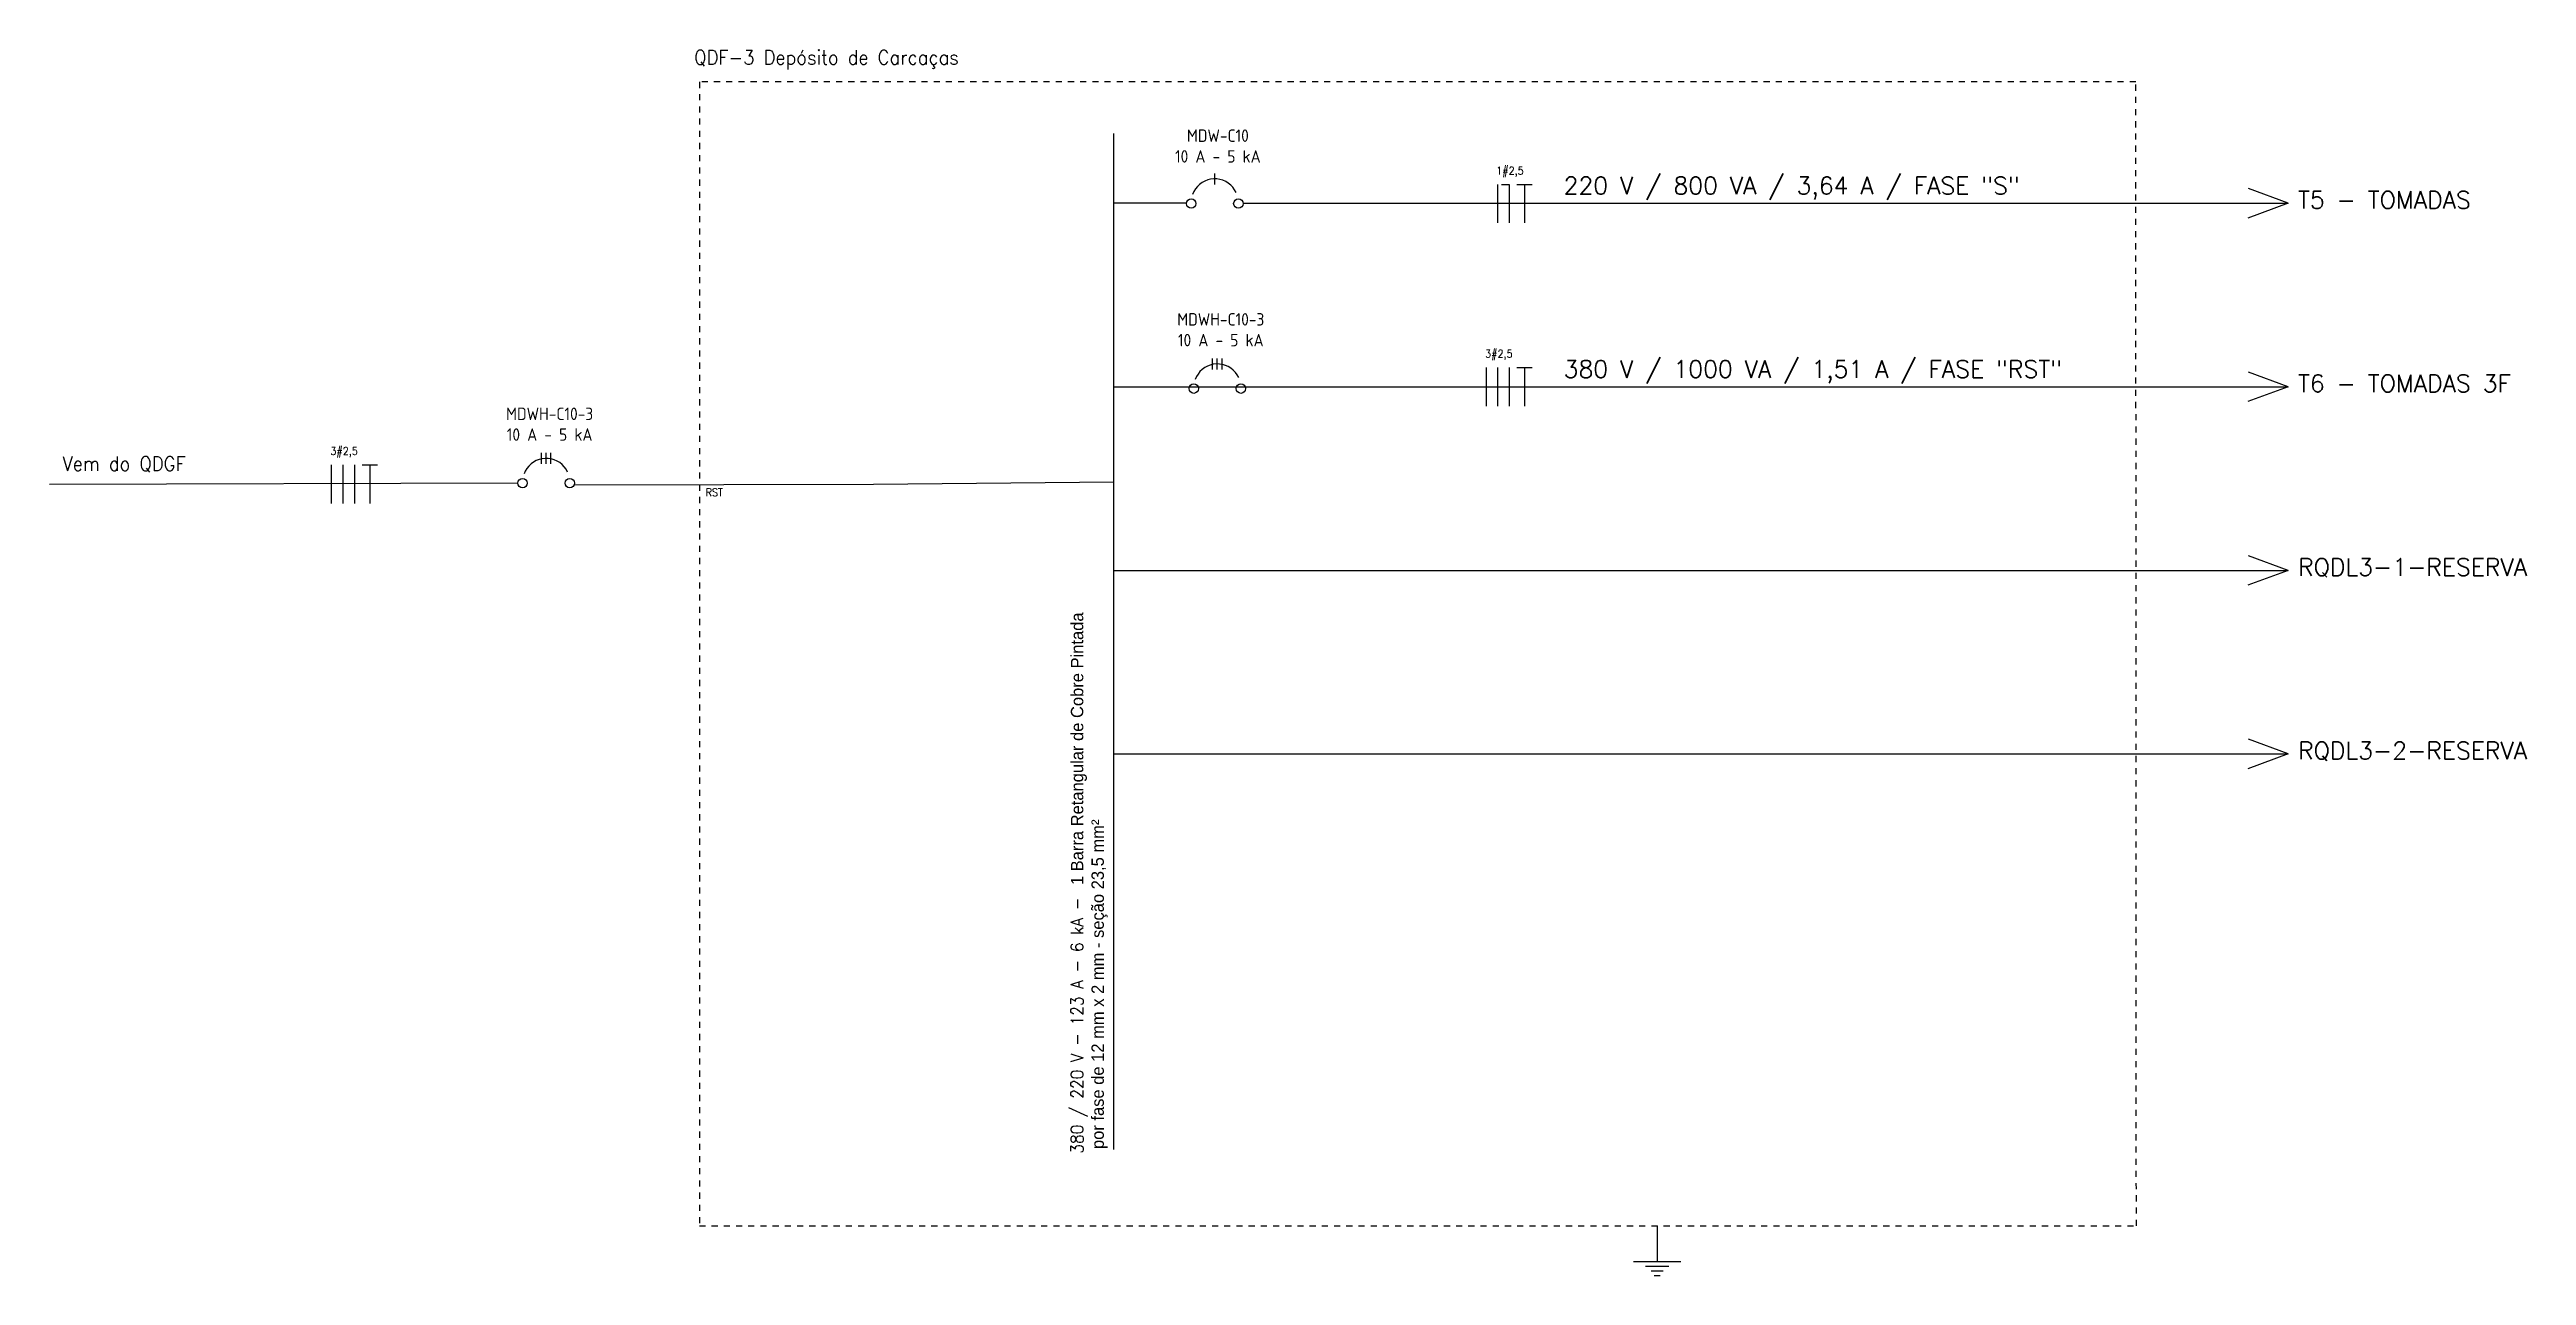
# Model space of a CAD drawing. Extents: x 103 to 641, y -58 to 322.
# Drawn here: x 523.57 to 564.16, y 106.5 to 126.58 of the extents above; entities that cross this region are included whole.
import ezdxf

# ---------------------------------------------------------------- set-up
doc = ezdxf.new("R2010")
doc.units = 0
doc.header["$MEASUREMENT"] = 0
doc.linetypes.add('DASHED2', pattern=[0.375, 0.25, -0.125])
for name, color, linetype in [('ELET_UNIFILAR_TEXTO', 4, 'Continuous'), ('ELET_UNIFILAR_TEXTO2', 4, 'Continuous'), ('ELT_UNIFILAR_DESENHO', 5, 'Continuous')]:
    doc.layers.add(name, color=color, linetype=linetype)
doc.styles.add('textstyle4', font='arial.ttf')
doc.styles.add('textstyle5', font='')
doc.styles.add('textstyle7', font='romans__.ttf')
doc.styles.get('textstyle5').set_extended_font_data('Standard')

msp = doc.modelspace()

# ---------------------------------------------------------------- texts
at = {"layer": 'ELET_UNIFILAR_TEXTO', "attachment_point": 1, "style": 'textstyle5'}
for s, insert, char_height, width in [('QDF-3 Depósito de Carcaças', (534.135, 126.574), 0.23696, 7.18793), ('\\A1;\\pxqc;1#2,5', (547.01, 124.664), 0.12638, 0.9874), ('\\A1;3#2,5', (547.098, 121.664), 0.1264, 0.9874), ('\\A1;3#2,5', (528.176, 120.069), 0.1264, 0.9874)]:
    msp.add_mtext(s, dxfattribs=dict(at, insert=insert, char_height=char_height, width=width))
at = {"layer": 'ELET_UNIFILAR_TEXTO', "char_height": 0.20406, "width": 3.87486, "attachment_point": 8, "line_spacing_factor": 0.6, "style": 'textstyle4'}
for s, insert in [('\\pxsm1;{\\Fisocp|c0;MDW-C10\\P\\Fisocp2|c0;10 A - 5 kA}', (542.718, 124.731)), ('\\pxsm1;{\\Fisocp|c0;MDWH-C10-3\\P\\Fisocp2|c0;10 A - 5 kA}', (542.766, 121.721)), ('\\pxsm1;{\\Fisocp|c0;MDWH-C10-3\\P\\Fisocp2|c0;10 A - 5 kA}', (531.768, 120.173))]:
    msp.add_mtext(s, dxfattribs=dict(at, insert=insert))
at = {"layer": 'ELET_UNIFILAR_TEXTO', "attachment_point": 1, "style": 'textstyle5'}
for s, insert, char_height in [('Vem do QDGF', (523.786, 119.917), 0.23696), ('RST', (534.324, 119.392), 0.1264), ('RST', (534.324, 119.392), 0.1264)]:
    msp.add_mtext(s, dxfattribs=dict(at, insert=insert, char_height=char_height))
at = {"layer": 'ELET_UNIFILAR_TEXTO', "insert": (540.31, 108.493), "char_height": 0.202345, "attachment_point": 1, "rotation": 90, "style": 'textstyle5'}
msp.add_mtext('\\A1;380 / 220 V - 123 A - 6 kA - {\\A0;\\fArial|b0|i0|c0|p34; \\Ftxt|c0;1 Barra Retangular de Cobre Pintada\\P por fase de 12 mm x 2 mm - seção 23,5 mm\\fArial|b0|i0|c0|p34;²}', dxfattribs=at)
at = {"layer": 'ELET_UNIFILAR_TEXTO2', "char_height": 0.28356, "attachment_point": 1, "style": 'textstyle7'}
for s, insert, width in [('220 V / 800 VA / 3,64 A / FASE "S"', (548.385, 124.498), 9.25609), ('T5 - TOMADAS', (560.419, 124.263), 4.65406), ('380 V / 1000 VA / 1,51 A / FASE "RST"', (548.385, 121.49), 9.90197), ('T6 - TOMADAS 3F', (560.419, 121.255), 4.35251), ('RQDL3-1-RESERVA', (560.419, 118.247), 3.00015), ('RQDL3-2-RESERVA', (560.419, 115.239), 3.00015)]:
    msp.add_mtext(s, dxfattribs=dict(at, insert=insert, width=width))

# ---------------------------------------------------------------- linework, layer by layer
at = {"layer": 'ELT_UNIFILAR_DESENHO', "linetype": 'DASHED2', "ltscale": 0.05}
for p, q in [((557.761, 126.054), (534.222, 126.054)), ((534.222, 126.054), (534.222, 107.31)), ((557.769, 107.31), (557.761, 126.054)), ((534.222, 107.31), (557.769, 107.31))]:
    msp.add_line(p, q, dxfattribs=at)
at = {"layer": 'ELT_UNIFILAR_DESENHO'}
for p, q in [((541.011, 108.559), (541.011, 125.209)), ((542.668, 124.375), (542.668, 124.556)), ((547.301, 124.374), (547.301, 123.743)), ((547.365, 124.374), (547.491, 124.374)), ((547.491, 124.374), (547.491, 123.743)), ((547.616, 124.374), (547.869, 124.374)), ((547.743, 124.374), (547.743, 123.743)), ((560.258, 124.066), (559.607, 124.307)), ((542.205, 124.066), (541.011, 124.066)), ((543.131, 124.066), (560.258, 124.066)), ((560.258, 124.066), (559.597, 123.824)), ((542.632, 121.342), (542.632, 121.523)), ((542.709, 121.342), (542.709, 121.523)), ((542.787, 121.342), (542.787, 121.523)), ((547.112, 121.374), (547.112, 120.742)), ((547.301, 121.374), (547.301, 120.742)), ((547.491, 121.374), (547.491, 120.742)), ((547.616, 121.374), (547.869, 121.374)), ((547.743, 121.374), (547.743, 120.742)), ((541.011, 121.058), (560.258, 121.058)), ((560.258, 121.058), (559.597, 120.817)), ((560.258, 121.058), (559.607, 121.299)), ((528.19, 119.779), (528.19, 119.147)), ((528.38, 119.779), (528.38, 119.147)), ((528.569, 119.779), (528.569, 119.147)), ((528.695, 119.779), (528.947, 119.779)), ((528.821, 119.779), (528.821, 119.147)), ((531.634, 119.795), (531.634, 119.976)), ((531.711, 119.795), (531.711, 119.976)), ((531.788, 119.795), (531.788, 119.976)), ((523.573, 119.463), (531.248, 119.486)), ((532.168, 119.45), (537.076, 119.463)), ((537.076, 119.463), (541.011, 119.5)), ((560.258, 118.05), (559.607, 118.291)), ((541.011, 118.05), (560.258, 118.05)), ((560.258, 118.05), (559.597, 117.809)), ((560.258, 115.043), (559.607, 115.283)), ((541.011, 115.043), (560.258, 115.043)), ((560.258, 115.043), (559.597, 114.801)), ((549.916, 107.31), (549.916, 106.728)), ((549.53, 106.728), (550.302, 106.728)), ((549.723, 106.651), (550.109, 106.651)), ((549.82, 106.574), (550.013, 106.574)), ((549.868, 106.497), (549.964, 106.497))]:
    msp.add_line(p, q, dxfattribs=at)
for points in [[(543.018, 124.242), (542.993, 124.287), (542.963, 124.328), (542.928, 124.364), (542.889, 124.396), (542.846, 124.422), (542.8, 124.442), (542.751, 124.456), (542.701, 124.464), (542.651, 124.465), (542.6, 124.46), (542.551, 124.448), (542.504, 124.429), (542.46, 124.405), (542.419, 124.375), (542.383, 124.34), (542.351, 124.301), (542.325, 124.258), (542.305, 124.211)], [(543.059, 121.21), (543.035, 121.254), (543.005, 121.295), (542.97, 121.331), (542.931, 121.363), (542.888, 121.389), (542.841, 121.409), (542.793, 121.423), (542.743, 121.431), (542.693, 121.432), (542.642, 121.427), (542.593, 121.415), (542.546, 121.396), (542.502, 121.372), (542.461, 121.342), (542.425, 121.307), (542.393, 121.268), (542.367, 121.225), (542.347, 121.178)], [(532.061, 119.662), (532.037, 119.707), (532.007, 119.748), (531.972, 119.784), (531.933, 119.816), (531.889, 119.842), (531.843, 119.862), (531.795, 119.876), (531.745, 119.884), (531.694, 119.885), (531.644, 119.88), (531.595, 119.868), (531.548, 119.849), (531.504, 119.825), (531.463, 119.795), (531.426, 119.76), (531.395, 119.721), (531.368, 119.678), (531.348, 119.631)]]:
    msp.add_lwpolyline(points, dxfattribs=at)
for centre in [(542.282, 124.061), (543.054, 124.061), (542.324, 121.028), (543.096, 121.028), (531.325, 119.481), (532.098, 119.481)]:
    msp.add_circle(centre, 0.0772, dxfattribs=at)

msp.set_redraw_order([(e.dxf.handle, doc.entitydb.next_handle()) for e in msp.query("TEXT MTEXT ATTDEF DIMENSION ARC_DIMENSION")])  # texts and dimensions are drawn at this point

doc.saveas('drawing.dxf')
